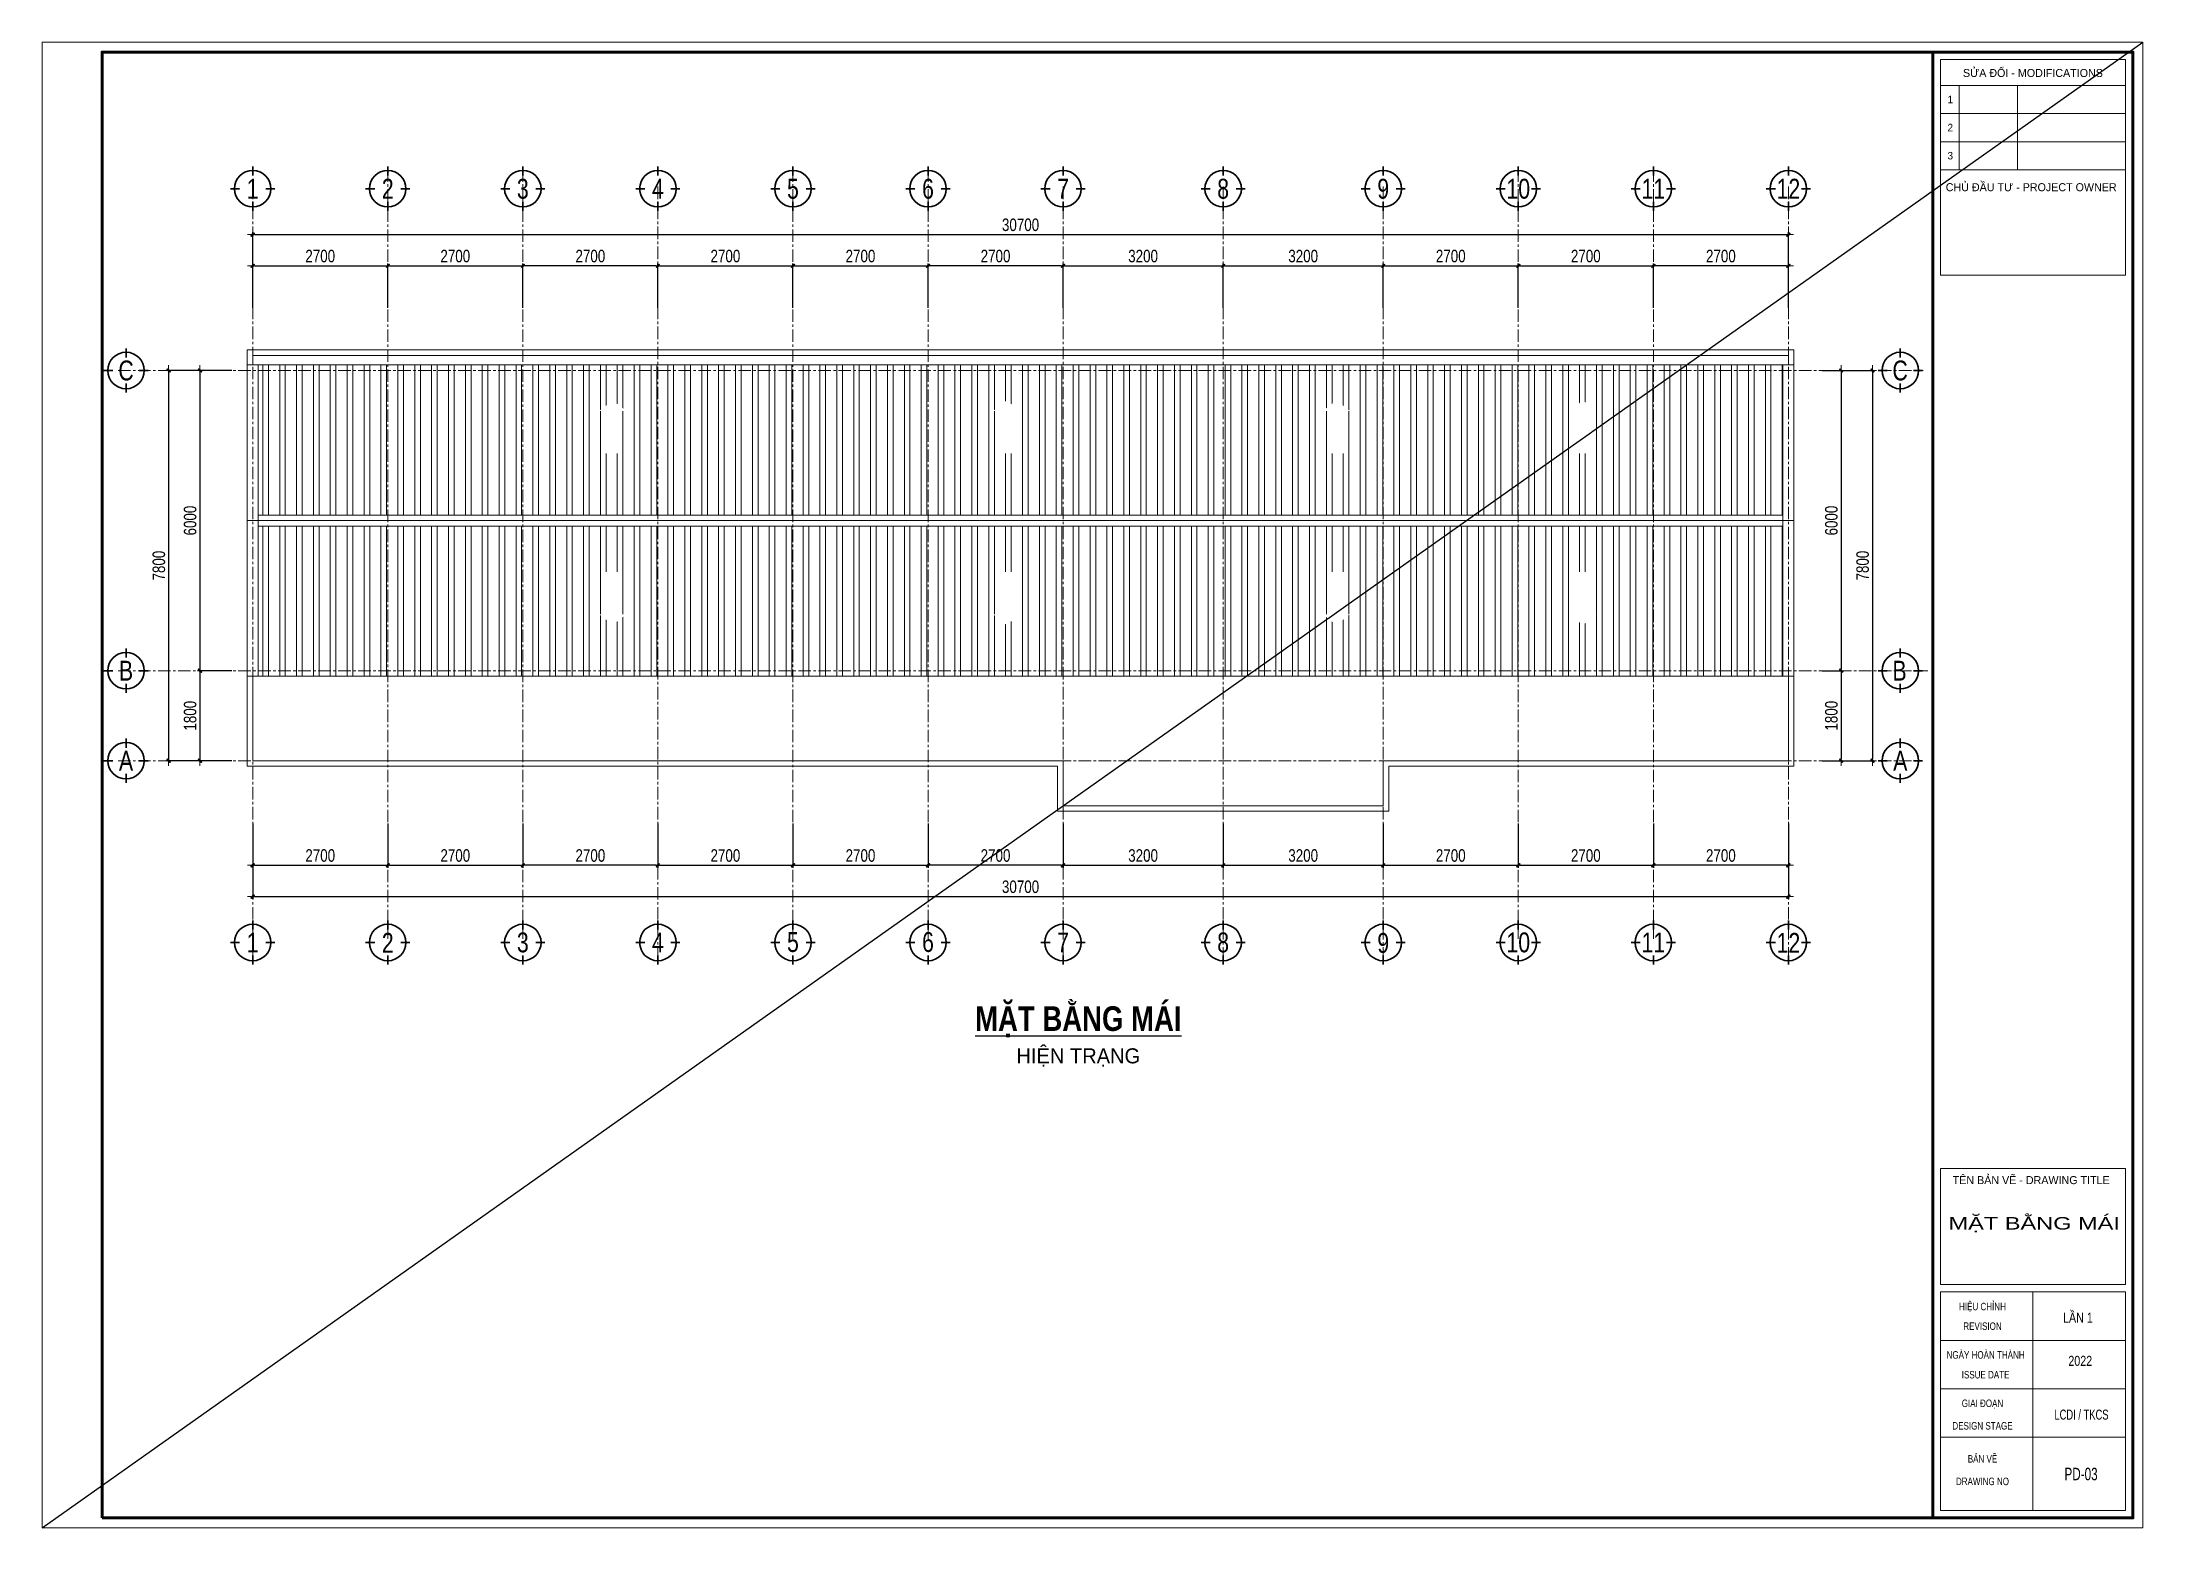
# Model space of a CAD drawing. Header units: millimetres. Extents: x 5243337 to 5938936, y 490824 to 785930.
# Drawn here: x 5304149 to 5346149, y 587548 to 617248 of the extents above; entities that cross this region are included whole.
import ezdxf
from ezdxf.enums import TextEntityAlignment as Align

# ---------------------------------------------------------------- set-up
doc = ezdxf.new("R2010")
doc.units = ezdxf.units.MM
doc.header["$MEASUREMENT"] = 0
doc.header["$PDMODE"] = 32
doc.linetypes.add('CENTER', pattern=[2, 1.25, -0.25, 0.25, -0.25])
doc.layers.get('0').update_dxf_attribs({"lineweight": 0})
doc.layers.get('Defpoints').update_dxf_attribs({"lineweight": 0})
for name, color, linetype, lineweight in [('08. Net Text', 3, 'Continuous', 13), ('dim', 144, 'Continuous', 13), ('hatch1', 136, 'Continuous', 9), ('Khungten_LCDI', 7, 'Continuous', 25), ('LC Dim', 8, 'Continuous', 18), ('LC Hatch', 252, 'Continuous', 9), ('LC ISO', 153, 'Continuous', 13), ('LC Net thay', 7, 'Continuous', 25), ('LC Text1', 3, 'Continuous', 20), ('LC Text2', 7, 'Continuous', 25), ('thay1', 63, 'Continuous', 18), ('truc', 76, 'CENTER', 9)]:
    doc.layers.add(name, color=color, linetype=linetype, lineweight=lineweight)
doc.layers.add('KCS_Plotter', color=11, linetype='Continuous', plot=False)
doc.styles.add('EG 1', font='VHAVANB.TTF')
doc.styles.add('HOATBIF', font='hoatbif.shx', dxfattribs={"width": 0.8})
doc.styles.add('Khungten', font='VHAVAN.TTF', dxfattribs={"width": 0.9, "height": 5000})
doc.styles.add('LC 1', font='VHAVANB.TTF')
doc.styles.add('LC3', font='VHARIALB.TTF', dxfattribs={"width": 0.8})
doc.styles.add('Tahoma', font='tahoma.ttf')
doc.styles.add('Text Khung Ten', font='VHAVAN.TTF')
doc.styles.add('Title', font='VHBLACK.TTF')
doc.dimstyles.new('1-100', dxfattribs={"dimscale": 100, "dimtxt": 2.5, "dimasz": 0.35, "dimexe": 0.5, "dimexo": 0, "dimgap": 0.8, "dimtad": 1, "dimdec": 0, "dimzin": 0, "dimdsep": 46, "dimtxsty": 'HOATBIF', "dimblk1": 'DOT', "dimblk2": 'DOT', "dimsah": 1, "dimcen": -1, "dimdle": 1, "dimclrd": 256, "dimclre": 256, "dimclrt": 4, "dimadec": 3, "dimazin": 2, "dimtfac": 0.3333333333333333, "dimtdec": 0, "dimtix": 1, "dimtmove": 2, "dimatfit": 3, "dimldrblk": 'DOT', "dimfxl": 1, "dimtvp": 0.8333333333333334, "dimtolj": 1, "dimtzin": 0, "dimarcsym": 0})
pattern_1 = [(90, (-197412.5, 46545.36795223691), (-337.5000000000001, 0), []), (90, (-197300.0000001888, 46657.86795204812), (-337.5000000000001, 0), [])]

msp = doc.modelspace()

# ---------------------------------------------------------------- blocks, each defined once
blk = doc.blocks.new('TIEUDE1')
at = {"layer": 'LC Text2', "color": 7, "style": 'LC 1'}
blk.add_attdef('TIªU§Ò', text='', height=5, dxfattribs=at).set_placement((0, 0), align=Align.BOTTOM_CENTER)
blk.add_attdef('TL', text='', height=3, dxfattribs=at).set_placement((0, -2), align=Align.TOP_CENTER)
blk = doc.blocks.new('DOT')
at = {"layer": 'dim'}
for p, q in [((-3, 0), (3, 0)), ((-1, -1), (1, 1))]:
    blk.add_line(p, q, dxfattribs=at)
blk.add_lwpolyline([(0.5, 1), (-1, -0.5), (-0.5, -1), (1, 0.5)], close=True, dxfattribs=at)
blk = doc.blocks.new('*D160')
at = {"layer": 'Defpoints', "color": 0, "ltscale": 500, "transparency": 16777216}
for p in [(5311060.897085836, 612773.3679522667), (5308360.897085836, 611937.3679522667), (5311060.897085836, 611937.3679522667)]:
    blk.add_point(p, dxfattribs=at)
at = {"layer": 'LC Dim', "lineweight": -2, "ltscale": 500, "transparency": 16777216}
for p, q in [((5308360.897085836, 611937.3679522667), (5308360.897085836, 612823.3679522667)), ((5311060.897085836, 611937.3679522667), (5311060.897085836, 612823.3679522667)), ((5308395.897085836, 612773.3679522667), (5311025.897085836, 612773.3679522667))]:
    blk.add_line(p, q, dxfattribs=at)
at = {"layer": 'LC Dim', "lineweight": -2, "ltscale": 500, "transparency": 16777216, "xscale": 35, "yscale": 35, "zscale": 35, "rotation": 180}
blk.add_blockref('DOT', (5308360.897085836, 612773.3679522667), dxfattribs=at)
at = {"layer": 'LC Dim', "lineweight": -2, "ltscale": 500, "transparency": 16777216, "xscale": 35, "yscale": 35, "zscale": 35}
blk.add_blockref('DOT', (5311060.897085836, 612773.3679522667), dxfattribs=at)
at = {"layer": 'LC Dim', "color": 4, "ltscale": 500, "transparency": 16777216, "insert": (5309710.897085836, 612968.3679522667), "char_height": 250, "attachment_point": 5, "style": 'HOATBIF'}
blk.add_mtext('\\A1;2700', dxfattribs=at)
blk = doc.blocks.new('_Dot')
at = {"color": 0, "linetype": 'ByBlock', "lineweight": -2}
blk.add_line((-0.5, 0), (-1, 0), dxfattribs=at)
at = {"color": 0, "linetype": 'ByBlock', "const_width": 0.5}
blk.add_lwpolyline([(-0.25, 0, 1), (0.25, 0, 1)], format="xyb", close=True, dxfattribs=at)
blk = doc.blocks.new('*D161')
at = {"layer": 'Defpoints', "color": 0, "ltscale": 500, "transparency": 16777216}
for p in [(5313760.897085836, 612773.3679522667), (5313760.897085836, 611937.3679522667), (5316460.897085836, 611937.3679522667)]:
    blk.add_point(p, dxfattribs=at)
at = {"layer": 'LC Dim', "lineweight": -2, "ltscale": 500, "transparency": 16777216}
for p, q in [((5313760.897085836, 611937.3679522667), (5313760.897085836, 612823.3679522667)), ((5316460.897085836, 611937.3679522667), (5316460.897085836, 612823.3679522667)), ((5316425.897085836, 612773.3679522667), (5313795.897085836, 612773.3679522667))]:
    blk.add_line(p, q, dxfattribs=at)
at = {"layer": 'LC Dim', "lineweight": -2, "ltscale": 500, "transparency": 16777216, "xscale": 35, "yscale": 35, "zscale": 35, "rotation": 180}
blk.add_blockref('DOT', (5313760.897085836, 612773.3679522667), dxfattribs=at)
at = {"layer": 'LC Dim', "lineweight": -2, "ltscale": 500, "transparency": 16777216, "xscale": 35, "yscale": 35, "zscale": 35}
blk.add_blockref('DOT', (5316460.897085836, 612773.3679522667), dxfattribs=at)
at = {"layer": 'LC Dim', "color": 4, "ltscale": 500, "transparency": 16777216, "insert": (5315110.897085836, 612968.3679522667), "char_height": 250, "attachment_point": 5, "style": 'HOATBIF'}
blk.add_mtext('\\A1;2700', dxfattribs=at)
blk = doc.blocks.new('*D162')
at = {"layer": 'Defpoints', "color": 0, "ltscale": 500, "transparency": 16777216}
for p in [(5327760.897085837, 612773.3679522667), (5324560.897085837, 611937.3679522667), (5327760.897085837, 611937.3679522667)]:
    blk.add_point(p, dxfattribs=at)
at = {"layer": 'LC Dim', "lineweight": -2, "ltscale": 500, "transparency": 16777216}
for p, q in [((5324560.897085837, 611937.3679522667), (5324560.897085837, 612823.3679522667)), ((5327760.897085837, 611937.3679522667), (5327760.897085837, 612823.3679522667)), ((5324595.897085837, 612773.3679522667), (5327725.897085837, 612773.3679522667))]:
    blk.add_line(p, q, dxfattribs=at)
at = {"layer": 'LC Dim', "lineweight": -2, "ltscale": 500, "transparency": 16777216, "xscale": 35, "yscale": 35, "zscale": 35, "rotation": 180}
blk.add_blockref('DOT', (5324560.897085837, 612773.3679522667), dxfattribs=at)
at = {"layer": 'LC Dim', "lineweight": -2, "ltscale": 500, "transparency": 16777216, "xscale": 35, "yscale": 35, "zscale": 35}
blk.add_blockref('DOT', (5327760.897085837, 612773.3679522667), dxfattribs=at)
at = {"layer": 'LC Dim', "color": 4, "ltscale": 500, "transparency": 16777216, "insert": (5326160.897085837, 612968.3679522667), "char_height": 250, "attachment_point": 5, "style": 'HOATBIF'}
blk.add_mtext('\\A1;3200', dxfattribs=at)
blk = doc.blocks.new('*D163')
at = {"layer": 'Defpoints', "color": 0, "ltscale": 500, "transparency": 16777216}
for p in [(5330960.897085837, 612773.3679522667), (5327760.897085837, 611937.3679522667), (5330960.897085837, 611937.3679522667)]:
    blk.add_point(p, dxfattribs=at)
at = {"layer": 'LC Dim', "lineweight": -2, "ltscale": 500, "transparency": 16777216}
for p, q in [((5327760.897085837, 611937.3679522667), (5327760.897085837, 612823.3679522667)), ((5330960.897085837, 611937.3679522667), (5330960.897085837, 612823.3679522667)), ((5327795.897085837, 612773.3679522667), (5330925.897085837, 612773.3679522667))]:
    blk.add_line(p, q, dxfattribs=at)
at = {"layer": 'LC Dim', "lineweight": -2, "ltscale": 500, "transparency": 16777216, "xscale": 35, "yscale": 35, "zscale": 35, "rotation": 180}
blk.add_blockref('DOT', (5327760.897085837, 612773.3679522667), dxfattribs=at)
at = {"layer": 'LC Dim', "lineweight": -2, "ltscale": 500, "transparency": 16777216, "xscale": 35, "yscale": 35, "zscale": 35}
blk.add_blockref('DOT', (5330960.897085837, 612773.3679522667), dxfattribs=at)
at = {"layer": 'LC Dim', "color": 4, "ltscale": 500, "transparency": 16777216, "insert": (5329360.897085837, 612968.3679522667), "char_height": 250, "attachment_point": 5, "style": 'HOATBIF'}
blk.add_mtext('\\A1;3200', dxfattribs=at)
blk = doc.blocks.new('*D164')
at = {"layer": 'Defpoints', "color": 0, "ltscale": 500, "transparency": 16777216}
for p in [(5313760.897085836, 612773.3679522667), (5311060.897085836, 611937.3679522667), (5313760.897085836, 611937.3679522667)]:
    blk.add_point(p, dxfattribs=at)
at = {"layer": 'LC Dim', "lineweight": -2, "ltscale": 500, "transparency": 16777216}
for p, q in [((5311060.897085836, 611937.3679522667), (5311060.897085836, 612823.3679522667)), ((5313760.897085836, 611937.3679522667), (5313760.897085836, 612823.3679522667)), ((5311095.897085836, 612773.3679522667), (5313725.897085836, 612773.3679522667))]:
    blk.add_line(p, q, dxfattribs=at)
at = {"layer": 'LC Dim', "lineweight": -2, "ltscale": 500, "transparency": 16777216, "xscale": 35, "yscale": 35, "zscale": 35, "rotation": 180}
blk.add_blockref('DOT', (5311060.897085836, 612773.3679522667), dxfattribs=at)
at = {"layer": 'LC Dim', "lineweight": -2, "ltscale": 500, "transparency": 16777216, "xscale": 35, "yscale": 35, "zscale": 35}
blk.add_blockref('DOT', (5313760.897085836, 612773.3679522667), dxfattribs=at)
at = {"layer": 'LC Dim', "color": 4, "ltscale": 500, "transparency": 16777216, "insert": (5312410.897085836, 612968.3679522667), "char_height": 250, "attachment_point": 5, "style": 'HOATBIF'}
blk.add_mtext('\\A1;2700', dxfattribs=at)
blk = doc.blocks.new('*D165')
at = {"layer": 'Defpoints', "color": 0, "ltscale": 500, "transparency": 16777216}
for p in [(5319160.897085837, 612773.3679522667), (5316460.897085837, 611937.3679522667), (5319160.897085837, 611937.3679522667)]:
    blk.add_point(p, dxfattribs=at)
at = {"layer": 'LC Dim', "lineweight": -2, "ltscale": 500, "transparency": 16777216}
for p, q in [((5316460.897085837, 611937.3679522667), (5316460.897085837, 612823.3679522667)), ((5319160.897085837, 611937.3679522667), (5319160.897085837, 612823.3679522667)), ((5316495.897085837, 612773.3679522667), (5319125.897085837, 612773.3679522667))]:
    blk.add_line(p, q, dxfattribs=at)
at = {"layer": 'LC Dim', "lineweight": -2, "ltscale": 500, "transparency": 16777216, "xscale": 35, "yscale": 35, "zscale": 35, "rotation": 180}
blk.add_blockref('DOT', (5316460.897085837, 612773.3679522667), dxfattribs=at)
at = {"layer": 'LC Dim', "lineweight": -2, "ltscale": 500, "transparency": 16777216, "xscale": 35, "yscale": 35, "zscale": 35}
blk.add_blockref('DOT', (5319160.897085837, 612773.3679522667), dxfattribs=at)
at = {"layer": 'LC Dim', "color": 4, "ltscale": 500, "transparency": 16777216, "insert": (5317810.897085837, 612968.3679522667), "char_height": 250, "attachment_point": 5, "style": 'HOATBIF'}
blk.add_mtext('\\A1;2700', dxfattribs=at)
blk = doc.blocks.new('*D166')
at = {"layer": 'Defpoints', "color": 0, "ltscale": 500, "transparency": 16777216}
for p in [(5321860.897085837, 612773.3679522667), (5321860.897085837, 611937.3679522667), (5324560.897085837, 611937.3679522667)]:
    blk.add_point(p, dxfattribs=at)
at = {"layer": 'LC Dim', "lineweight": -2, "ltscale": 500, "transparency": 16777216}
for p, q in [((5321860.897085837, 611937.3679522667), (5321860.897085837, 612823.3679522667)), ((5324560.897085837, 611937.3679522667), (5324560.897085837, 612823.3679522667)), ((5324525.897085837, 612773.3679522667), (5321895.897085837, 612773.3679522667))]:
    blk.add_line(p, q, dxfattribs=at)
at = {"layer": 'LC Dim', "lineweight": -2, "ltscale": 500, "transparency": 16777216, "xscale": 35, "yscale": 35, "zscale": 35, "rotation": 180}
blk.add_blockref('DOT', (5321860.897085837, 612773.3679522667), dxfattribs=at)
at = {"layer": 'LC Dim', "lineweight": -2, "ltscale": 500, "transparency": 16777216, "xscale": 35, "yscale": 35, "zscale": 35}
blk.add_blockref('DOT', (5324560.897085837, 612773.3679522667), dxfattribs=at)
at = {"layer": 'LC Dim', "color": 4, "ltscale": 500, "transparency": 16777216, "insert": (5323210.897085837, 612968.3679522667), "char_height": 250, "attachment_point": 5, "style": 'HOATBIF'}
blk.add_mtext('\\A1;2700', dxfattribs=at)
blk = doc.blocks.new('*D167')
at = {"layer": 'Defpoints', "color": 0, "ltscale": 500, "transparency": 16777216}
for p in [(5321860.897085837, 612773.3679522667), (5319160.897085837, 611937.3679522667), (5321860.897085837, 611937.3679522667)]:
    blk.add_point(p, dxfattribs=at)
at = {"layer": 'LC Dim', "lineweight": -2, "ltscale": 500, "transparency": 16777216}
for p, q in [((5319160.897085837, 611937.3679522667), (5319160.897085837, 612823.3679522667)), ((5321860.897085837, 611937.3679522667), (5321860.897085837, 612823.3679522667)), ((5319195.897085837, 612773.3679522667), (5321825.897085837, 612773.3679522667))]:
    blk.add_line(p, q, dxfattribs=at)
at = {"layer": 'LC Dim', "lineweight": -2, "ltscale": 500, "transparency": 16777216, "xscale": 35, "yscale": 35, "zscale": 35, "rotation": 180}
blk.add_blockref('DOT', (5319160.897085837, 612773.3679522667), dxfattribs=at)
at = {"layer": 'LC Dim', "lineweight": -2, "ltscale": 500, "transparency": 16777216, "xscale": 35, "yscale": 35, "zscale": 35}
blk.add_blockref('DOT', (5321860.897085837, 612773.3679522667), dxfattribs=at)
at = {"layer": 'LC Dim', "color": 4, "ltscale": 500, "transparency": 16777216, "insert": (5320510.897085837, 612968.3679522667), "char_height": 250, "attachment_point": 5, "style": 'HOATBIF'}
blk.add_mtext('\\A1;2700', dxfattribs=at)
blk = doc.blocks.new('*D168')
at = {"layer": 'Defpoints', "color": 0, "ltscale": 500, "transparency": 16777216}
for p in [(5333660.897085837, 612773.3679522667), (5330960.897085837, 611937.3679522667), (5333660.897085837, 611937.3679522667)]:
    blk.add_point(p, dxfattribs=at)
at = {"layer": 'LC Dim', "lineweight": -2, "ltscale": 500, "transparency": 16777216}
for p, q in [((5330960.897085837, 611937.3679522667), (5330960.897085837, 612823.3679522667)), ((5333660.897085837, 611937.3679522667), (5333660.897085837, 612823.3679522667)), ((5330995.897085837, 612773.3679522667), (5333625.897085837, 612773.3679522667))]:
    blk.add_line(p, q, dxfattribs=at)
at = {"layer": 'LC Dim', "lineweight": -2, "ltscale": 500, "transparency": 16777216, "xscale": 35, "yscale": 35, "zscale": 35, "rotation": 180}
blk.add_blockref('DOT', (5330960.897085837, 612773.3679522667), dxfattribs=at)
at = {"layer": 'LC Dim', "lineweight": -2, "ltscale": 500, "transparency": 16777216, "xscale": 35, "yscale": 35, "zscale": 35}
blk.add_blockref('DOT', (5333660.897085837, 612773.3679522667), dxfattribs=at)
at = {"layer": 'LC Dim', "color": 4, "ltscale": 500, "transparency": 16777216, "insert": (5332310.897085837, 612968.3679522667), "char_height": 250, "attachment_point": 5, "style": 'HOATBIF'}
blk.add_mtext('\\A1;2700', dxfattribs=at)
blk = doc.blocks.new('*D169')
at = {"layer": 'Defpoints', "color": 0, "ltscale": 500, "transparency": 16777216}
for p in [(5336360.897085837, 612773.3679522667), (5336360.897085837, 611937.3679522667), (5339060.897085836, 611937.3679522667)]:
    blk.add_point(p, dxfattribs=at)
at = {"layer": 'LC Dim', "lineweight": -2, "ltscale": 500, "transparency": 16777216}
for p, q in [((5336360.897085837, 611937.3679522667), (5336360.897085837, 612823.3679522667)), ((5339060.897085836, 611937.3679522667), (5339060.897085836, 612823.3679522667)), ((5339025.897085836, 612773.3679522667), (5336395.897085837, 612773.3679522667))]:
    blk.add_line(p, q, dxfattribs=at)
at = {"layer": 'LC Dim', "lineweight": -2, "ltscale": 500, "transparency": 16777216, "xscale": 35, "yscale": 35, "zscale": 35, "rotation": 180}
blk.add_blockref('DOT', (5336360.897085837, 612773.3679522667), dxfattribs=at)
at = {"layer": 'LC Dim', "lineweight": -2, "ltscale": 500, "transparency": 16777216, "xscale": 35, "yscale": 35, "zscale": 35}
blk.add_blockref('DOT', (5339060.897085836, 612773.3679522667), dxfattribs=at)
at = {"layer": 'LC Dim', "color": 4, "ltscale": 500, "transparency": 16777216, "insert": (5337710.897085836, 612968.3679522667), "char_height": 250, "attachment_point": 5, "style": 'HOATBIF'}
blk.add_mtext('\\A1;2700', dxfattribs=at)
blk = doc.blocks.new('*D170')
at = {"layer": 'Defpoints', "color": 0, "ltscale": 500, "transparency": 16777216}
for p in [(5336360.897085837, 612773.3679522667), (5333660.897085837, 611937.3679522667), (5336360.897085837, 611937.3679522667)]:
    blk.add_point(p, dxfattribs=at)
at = {"layer": 'LC Dim', "lineweight": -2, "ltscale": 500, "transparency": 16777216}
for p, q in [((5333660.897085837, 611937.3679522667), (5333660.897085837, 612823.3679522667)), ((5336360.897085837, 611937.3679522667), (5336360.897085837, 612823.3679522667)), ((5333695.897085837, 612773.3679522667), (5336325.897085837, 612773.3679522667))]:
    blk.add_line(p, q, dxfattribs=at)
at = {"layer": 'LC Dim', "lineweight": -2, "ltscale": 500, "transparency": 16777216, "xscale": 35, "yscale": 35, "zscale": 35, "rotation": 180}
blk.add_blockref('DOT', (5333660.897085837, 612773.3679522667), dxfattribs=at)
at = {"layer": 'LC Dim', "lineweight": -2, "ltscale": 500, "transparency": 16777216, "xscale": 35, "yscale": 35, "zscale": 35}
blk.add_blockref('DOT', (5336360.897085837, 612773.3679522667), dxfattribs=at)
at = {"layer": 'LC Dim', "color": 4, "ltscale": 500, "transparency": 16777216, "insert": (5335010.897085837, 612968.3679522667), "char_height": 250, "attachment_point": 5, "style": 'HOATBIF'}
blk.add_mtext('\\A1;2700', dxfattribs=at)
blk = doc.blocks.new('*D171')
at = {"layer": 'Defpoints', "color": 0, "ltscale": 500, "transparency": 16777216}
for p in [(5307941.500000002, 610682.8679522669), (5307306.000000026, 604682.8679522669), (5307941.500000002, 604682.8679522669)]:
    blk.add_point(p, dxfattribs=at)
at = {"layer": 'LC Dim', "lineweight": -2, "ltscale": 500, "transparency": 16777216}
for p, q in [((5307941.500000002, 610682.8679522669), (5307256.000000026, 610682.8679522669)), ((5307306.000000026, 610647.8679522669), (5307306.000000026, 604717.8679522669)), ((5307941.500000002, 604682.8679522669), (5307256.000000026, 604682.8679522669))]:
    blk.add_line(p, q, dxfattribs=at)
at = {"layer": 'LC Dim', "lineweight": -2, "ltscale": 500, "transparency": 16777216, "xscale": 35, "yscale": 35, "zscale": 35}
for p, rotation in [((5307306.000000026, 610682.8679522669), 90), ((5307306.000000026, 604682.8679522669), 270)]:
    blk.add_blockref('DOT', p, dxfattribs=dict(at, rotation=rotation))
at = {"layer": 'LC Dim', "color": 4, "ltscale": 500, "transparency": 16777216, "insert": (5307111.000000025, 607682.8679522653), "char_height": 250, "attachment_point": 5, "rotation": 90, "style": 'HOATBIF'}
blk.add_mtext('\\A1;6000', dxfattribs=at)
blk = doc.blocks.new('*D172')
at = {"layer": 'Defpoints', "color": 0, "transparency": 16777216}
for p in [(5307941.500000002, 604682.8679522669), (5307306.000000026, 602882.8679522669), (5307941.500000002, 602882.8679522669)]:
    blk.add_point(p, dxfattribs=at)
at = {"layer": 'LC Dim', "lineweight": -2, "transparency": 16777216}
for p, q in [((5307941.500000002, 604682.8679522669), (5307256.000000026, 604682.8679522669)), ((5307306.000000026, 604647.8679522669), (5307306.000000026, 602917.8679522669)), ((5307941.500000002, 602882.8679522669), (5307256.000000026, 602882.8679522669))]:
    blk.add_line(p, q, dxfattribs=at)
at = {"layer": 'LC Dim', "lineweight": -2, "transparency": 16777216, "xscale": 35, "yscale": 35, "zscale": 35}
for p, rotation in [((5307306.000000026, 604682.8679522669), 90), ((5307306.000000026, 602882.8679522669), 270)]:
    blk.add_blockref('DOT', p, dxfattribs=dict(at, rotation=rotation))
at = {"layer": 'LC Dim', "color": 4, "transparency": 16777216, "insert": (5307111.000000025, 603782.8679522653), "char_height": 250, "attachment_point": 5, "rotation": 90, "style": 'HOATBIF'}
blk.add_mtext('\\A1;1800', dxfattribs=at)
blk = doc.blocks.new('KyHieu TrucDinhVi')
at = {"color": 7, "lineweight": 30}
for p, q in [((0, 2.363636363576006), (0, 4)), ((-2.363636363575552, 0), (-4, 0)), ((2.363636363575552, 0), (4, 0)), ((0, -2.363636363576006), (0, -4))]:
    blk.add_line(p, q, dxfattribs=at)
blk.add_circle((0, 0), 3.3, dxfattribs=at)
at = {"ltscale": 20, "style": 'Tahoma'}
blk.add_attdef('AA', text='', height=3, dxfattribs=at).set_placement((0, 0), align=Align.MIDDLE_CENTER)
blk = doc.blocks.new('*D173')
at = {"layer": 'Defpoints', "color": 0, "ltscale": 500, "transparency": 16777216}
for p in [(5339060.897085837, 613398.3679522667), (5308360.897085836, 611937.3679522667), (5339060.897085837, 611937.3679522667)]:
    blk.add_point(p, dxfattribs=at)
at = {"layer": 'LC Dim', "lineweight": -2, "ltscale": 500, "transparency": 16777216}
for p, q in [((5308360.897085836, 611937.3679522667), (5308360.897085836, 613448.3679522667)), ((5308395.897085836, 613398.3679522667), (5339025.897085837, 613398.3679522667)), ((5339060.897085837, 611937.3679522667), (5339060.897085837, 613448.3679522667))]:
    blk.add_line(p, q, dxfattribs=at)
at = {"layer": 'LC Dim', "lineweight": -2, "ltscale": 500, "transparency": 16777216, "xscale": 35, "yscale": 35, "zscale": 35, "rotation": 180}
blk.add_blockref('DOT', (5308360.897085836, 613398.3679522667), dxfattribs=at)
at = {"layer": 'LC Dim', "lineweight": -2, "ltscale": 500, "transparency": 16777216, "xscale": 35, "yscale": 35, "zscale": 35}
blk.add_blockref('DOT', (5339060.897085837, 613398.3679522667), dxfattribs=at)
at = {"layer": 'LC Dim', "color": 4, "ltscale": 500, "transparency": 16777216, "insert": (5323710.897085836, 613593.3679522667), "char_height": 250, "attachment_point": 5, "style": 'HOATBIF'}
blk.add_mtext('\\A1;30700', dxfattribs=at)
blk = doc.blocks.new('*D174')
at = {"layer": 'Defpoints', "color": 0, "ltscale": 500, "transparency": 16777216}
for p in [(5307941.500000002, 610682.8679522669), (5306681.000000026, 602882.8679522669), (5307941.500000002, 602882.8679522669)]:
    blk.add_point(p, dxfattribs=at)
at = {"layer": 'LC Dim', "lineweight": -2, "ltscale": 500, "transparency": 16777216}
for p, q in [((5307941.500000002, 610682.8679522669), (5306631.000000026, 610682.8679522669)), ((5306681.000000026, 610647.8679522669), (5306681.000000026, 602917.8679522669)), ((5307941.500000002, 602882.8679522669), (5306631.000000026, 602882.8679522669))]:
    blk.add_line(p, q, dxfattribs=at)
at = {"layer": 'LC Dim', "lineweight": -2, "ltscale": 500, "transparency": 16777216, "xscale": 35, "yscale": 35, "zscale": 35}
for p, rotation in [((5306681.000000026, 610682.8679522669), 90), ((5306681.000000026, 602882.8679522669), 270)]:
    blk.add_blockref('DOT', p, dxfattribs=dict(at, rotation=rotation))
at = {"layer": 'LC Dim', "color": 4, "ltscale": 500, "transparency": 16777216, "insert": (5306486.000000025, 606782.8679522653), "char_height": 250, "attachment_point": 5, "rotation": 90, "style": 'HOATBIF'}
blk.add_mtext('\\A1;7800', dxfattribs=at)
blk = doc.blocks.new('*D175')
at = {"layer": 'Defpoints', "color": 0, "ltscale": 500, "transparency": 16777216}
for p in [(5339737.500000002, 610682.8679522669), (5339737.500000002, 604682.8679522669), (5340115.794171685, 604682.8679522669)]:
    blk.add_point(p, dxfattribs=at)
at = {"layer": 'LC Dim', "lineweight": -2, "ltscale": 500, "transparency": 16777216}
for p, q in [((5339737.500000002, 610682.8679522669), (5340165.794171685, 610682.8679522669)), ((5340115.794171685, 610647.8679522669), (5340115.794171685, 604717.8679522669)), ((5339737.500000002, 604682.8679522669), (5340165.794171685, 604682.8679522669))]:
    blk.add_line(p, q, dxfattribs=at)
at = {"layer": 'LC Dim', "lineweight": -2, "ltscale": 500, "transparency": 16777216, "xscale": 35, "yscale": 35, "zscale": 35}
for p, rotation in [((5340115.794171685, 610682.8679522669), 90), ((5340115.794171685, 604682.8679522669), 270)]:
    blk.add_blockref('DOT', p, dxfattribs=dict(at, rotation=rotation))
at = {"layer": 'LC Dim', "color": 4, "ltscale": 500, "transparency": 16777216, "insert": (5339920.794171684, 607682.8679522653), "char_height": 250, "attachment_point": 5, "rotation": 90, "style": 'HOATBIF'}
blk.add_mtext('\\A1;6000', dxfattribs=at)
blk = doc.blocks.new('*D176')
at = {"layer": 'Defpoints', "color": 0, "transparency": 16777216}
for p in [(5339737.500000002, 604682.8679522669), (5339737.500000002, 602882.8679522669), (5340115.794171685, 602882.8679522669)]:
    blk.add_point(p, dxfattribs=at)
at = {"layer": 'LC Dim', "lineweight": -2, "transparency": 16777216}
for p, q in [((5339737.500000002, 604682.8679522669), (5340165.794171685, 604682.8679522669)), ((5340115.794171685, 604647.8679522669), (5340115.794171685, 602917.8679522669)), ((5339737.500000002, 602882.8679522669), (5340165.794171685, 602882.8679522669))]:
    blk.add_line(p, q, dxfattribs=at)
at = {"layer": 'LC Dim', "lineweight": -2, "transparency": 16777216, "xscale": 35, "yscale": 35, "zscale": 35}
for p, rotation in [((5340115.794171685, 604682.8679522669), 90), ((5340115.794171685, 602882.8679522669), 270)]:
    blk.add_blockref('DOT', p, dxfattribs=dict(at, rotation=rotation))
at = {"layer": 'LC Dim', "color": 4, "transparency": 16777216, "insert": (5339920.794171684, 603782.8679522653), "char_height": 250, "attachment_point": 5, "rotation": 90, "style": 'HOATBIF'}
blk.add_mtext('\\A1;1800', dxfattribs=at)
blk = doc.blocks.new('*D177')
at = {"layer": 'Defpoints', "color": 0, "ltscale": 500, "transparency": 16777216}
for p in [(5339737.500000002, 610682.8679522669), (5339737.500000002, 602882.8679522669), (5340740.794171685, 602882.8679522669)]:
    blk.add_point(p, dxfattribs=at)
at = {"layer": 'LC Dim', "lineweight": -2, "ltscale": 500, "transparency": 16777216}
for p, q in [((5339737.500000002, 610682.8679522669), (5340790.794171685, 610682.8679522669)), ((5340740.794171685, 610647.8679522669), (5340740.794171685, 602917.8679522669)), ((5339737.500000002, 602882.8679522669), (5340790.794171685, 602882.8679522669))]:
    blk.add_line(p, q, dxfattribs=at)
at = {"layer": 'LC Dim', "lineweight": -2, "ltscale": 500, "transparency": 16777216, "xscale": 35, "yscale": 35, "zscale": 35}
for p, rotation in [((5340740.794171685, 610682.8679522669), 90), ((5340740.794171685, 602882.8679522669), 270)]:
    blk.add_blockref('DOT', p, dxfattribs=dict(at, rotation=rotation))
at = {"layer": 'LC Dim', "color": 4, "ltscale": 500, "transparency": 16777216, "insert": (5340545.794171684, 606782.8679522653), "char_height": 250, "attachment_point": 5, "rotation": 90, "style": 'HOATBIF'}
blk.add_mtext('\\A1;7800', dxfattribs=at)
blk = doc.blocks.new('*D188')
at = {"layer": 'Defpoints', "color": 0, "ltscale": 500, "transparency": 16777216}
for p in [(5308360.897085836, 601628.3679522672), (5311060.897085836, 601628.3679522672), (5311060.897085836, 600792.3679522672)]:
    blk.add_point(p, dxfattribs=at)
at = {"layer": 'LC Dim', "lineweight": -2, "ltscale": 500, "transparency": 16777216}
for p, q in [((5308360.897085836, 601628.3679522672), (5308360.897085836, 600742.3679522672)), ((5311060.897085836, 601628.3679522672), (5311060.897085836, 600742.3679522672)), ((5308395.897085836, 600792.3679522672), (5311025.897085836, 600792.3679522672))]:
    blk.add_line(p, q, dxfattribs=at)
at = {"layer": 'LC Dim', "lineweight": -2, "ltscale": 500, "transparency": 16777216, "xscale": 35, "yscale": 35, "zscale": 35, "rotation": 180}
blk.add_blockref('DOT', (5308360.897085836, 600792.3679522672), dxfattribs=at)
at = {"layer": 'LC Dim', "lineweight": -2, "ltscale": 500, "transparency": 16777216, "xscale": 35, "yscale": 35, "zscale": 35}
blk.add_blockref('DOT', (5311060.897085836, 600792.3679522672), dxfattribs=at)
at = {"layer": 'LC Dim', "color": 4, "ltscale": 500, "transparency": 16777216, "insert": (5309710.897085836, 600987.3679522672), "char_height": 250, "attachment_point": 5, "style": 'HOATBIF'}
blk.add_mtext('\\A1;2700', dxfattribs=at)
blk = doc.blocks.new('*D189')
at = {"layer": 'Defpoints', "color": 0, "ltscale": 500, "transparency": 16777216}
for p in [(5313760.897085836, 601628.3679522672), (5316460.897085836, 601628.3679522672), (5313760.897085836, 600792.3679522672)]:
    blk.add_point(p, dxfattribs=at)
at = {"layer": 'LC Dim', "lineweight": -2, "ltscale": 500, "transparency": 16777216}
for p, q in [((5313760.897085836, 601628.3679522672), (5313760.897085836, 600742.3679522672)), ((5316460.897085836, 601628.3679522672), (5316460.897085836, 600742.3679522672)), ((5316425.897085836, 600792.3679522672), (5313795.897085836, 600792.3679522672))]:
    blk.add_line(p, q, dxfattribs=at)
at = {"layer": 'LC Dim', "lineweight": -2, "ltscale": 500, "transparency": 16777216, "xscale": 35, "yscale": 35, "zscale": 35, "rotation": 180}
blk.add_blockref('DOT', (5313760.897085836, 600792.3679522672), dxfattribs=at)
at = {"layer": 'LC Dim', "lineweight": -2, "ltscale": 500, "transparency": 16777216, "xscale": 35, "yscale": 35, "zscale": 35}
blk.add_blockref('DOT', (5316460.897085836, 600792.3679522672), dxfattribs=at)
at = {"layer": 'LC Dim', "color": 4, "ltscale": 500, "transparency": 16777216, "insert": (5315110.897085836, 600987.3679522672), "char_height": 250, "attachment_point": 5, "style": 'HOATBIF'}
blk.add_mtext('\\A1;2700', dxfattribs=at)
blk = doc.blocks.new('*D190')
at = {"layer": 'Defpoints', "color": 0, "ltscale": 500, "transparency": 16777216}
for p in [(5324560.897085837, 601628.3679522672), (5327760.897085837, 601628.3679522672), (5327760.897085837, 600792.3679522672)]:
    blk.add_point(p, dxfattribs=at)
at = {"layer": 'LC Dim', "lineweight": -2, "ltscale": 500, "transparency": 16777216}
for p, q in [((5324560.897085837, 601628.3679522672), (5324560.897085837, 600742.3679522672)), ((5327760.897085837, 601628.3679522672), (5327760.897085837, 600742.3679522672)), ((5324595.897085837, 600792.3679522672), (5327725.897085837, 600792.3679522672))]:
    blk.add_line(p, q, dxfattribs=at)
at = {"layer": 'LC Dim', "lineweight": -2, "ltscale": 500, "transparency": 16777216, "xscale": 35, "yscale": 35, "zscale": 35, "rotation": 180}
blk.add_blockref('DOT', (5324560.897085837, 600792.3679522672), dxfattribs=at)
at = {"layer": 'LC Dim', "lineweight": -2, "ltscale": 500, "transparency": 16777216, "xscale": 35, "yscale": 35, "zscale": 35}
blk.add_blockref('DOT', (5327760.897085837, 600792.3679522672), dxfattribs=at)
at = {"layer": 'LC Dim', "color": 4, "ltscale": 500, "transparency": 16777216, "insert": (5326160.897085837, 600987.3679522672), "char_height": 250, "attachment_point": 5, "style": 'HOATBIF'}
blk.add_mtext('\\A1;3200', dxfattribs=at)
blk = doc.blocks.new('*D191')
at = {"layer": 'Defpoints', "color": 0, "ltscale": 500, "transparency": 16777216}
for p in [(5327760.897085837, 601628.3679522672), (5330960.897085837, 601628.3679522672), (5330960.897085837, 600792.3679522672)]:
    blk.add_point(p, dxfattribs=at)
at = {"layer": 'LC Dim', "lineweight": -2, "ltscale": 500, "transparency": 16777216}
for p, q in [((5327760.897085837, 601628.3679522672), (5327760.897085837, 600742.3679522672)), ((5330960.897085837, 601628.3679522672), (5330960.897085837, 600742.3679522672)), ((5327795.897085837, 600792.3679522672), (5330925.897085837, 600792.3679522672))]:
    blk.add_line(p, q, dxfattribs=at)
at = {"layer": 'LC Dim', "lineweight": -2, "ltscale": 500, "transparency": 16777216, "xscale": 35, "yscale": 35, "zscale": 35, "rotation": 180}
blk.add_blockref('DOT', (5327760.897085837, 600792.3679522672), dxfattribs=at)
at = {"layer": 'LC Dim', "lineweight": -2, "ltscale": 500, "transparency": 16777216, "xscale": 35, "yscale": 35, "zscale": 35}
blk.add_blockref('DOT', (5330960.897085837, 600792.3679522672), dxfattribs=at)
at = {"layer": 'LC Dim', "color": 4, "ltscale": 500, "transparency": 16777216, "insert": (5329360.897085837, 600987.3679522672), "char_height": 250, "attachment_point": 5, "style": 'HOATBIF'}
blk.add_mtext('\\A1;3200', dxfattribs=at)
blk = doc.blocks.new('*D192')
at = {"layer": 'Defpoints', "color": 0, "ltscale": 500, "transparency": 16777216}
for p in [(5311060.897085836, 601628.3679522672), (5313760.897085836, 601628.3679522672), (5313760.897085836, 600792.3679522672)]:
    blk.add_point(p, dxfattribs=at)
at = {"layer": 'LC Dim', "lineweight": -2, "ltscale": 500, "transparency": 16777216}
for p, q in [((5311060.897085836, 601628.3679522672), (5311060.897085836, 600742.3679522672)), ((5313760.897085836, 601628.3679522672), (5313760.897085836, 600742.3679522672)), ((5311095.897085836, 600792.3679522672), (5313725.897085836, 600792.3679522672))]:
    blk.add_line(p, q, dxfattribs=at)
at = {"layer": 'LC Dim', "lineweight": -2, "ltscale": 500, "transparency": 16777216, "xscale": 35, "yscale": 35, "zscale": 35, "rotation": 180}
blk.add_blockref('DOT', (5311060.897085836, 600792.3679522672), dxfattribs=at)
at = {"layer": 'LC Dim', "lineweight": -2, "ltscale": 500, "transparency": 16777216, "xscale": 35, "yscale": 35, "zscale": 35}
blk.add_blockref('DOT', (5313760.897085836, 600792.3679522672), dxfattribs=at)
at = {"layer": 'LC Dim', "color": 4, "ltscale": 500, "transparency": 16777216, "insert": (5312410.897085836, 600987.3679522672), "char_height": 250, "attachment_point": 5, "style": 'HOATBIF'}
blk.add_mtext('\\A1;2700', dxfattribs=at)
blk = doc.blocks.new('*D193')
at = {"layer": 'Defpoints', "color": 0, "ltscale": 500, "transparency": 16777216}
for p in [(5316460.897085837, 601628.3679522672), (5319160.897085837, 601628.3679522672), (5319160.897085837, 600792.3679522672)]:
    blk.add_point(p, dxfattribs=at)
at = {"layer": 'LC Dim', "lineweight": -2, "ltscale": 500, "transparency": 16777216}
for p, q in [((5316460.897085837, 601628.3679522672), (5316460.897085837, 600742.3679522672)), ((5319160.897085837, 601628.3679522672), (5319160.897085837, 600742.3679522672)), ((5316495.897085837, 600792.3679522672), (5319125.897085837, 600792.3679522672))]:
    blk.add_line(p, q, dxfattribs=at)
at = {"layer": 'LC Dim', "lineweight": -2, "ltscale": 500, "transparency": 16777216, "xscale": 35, "yscale": 35, "zscale": 35, "rotation": 180}
blk.add_blockref('DOT', (5316460.897085837, 600792.3679522672), dxfattribs=at)
at = {"layer": 'LC Dim', "lineweight": -2, "ltscale": 500, "transparency": 16777216, "xscale": 35, "yscale": 35, "zscale": 35}
blk.add_blockref('DOT', (5319160.897085837, 600792.3679522672), dxfattribs=at)
at = {"layer": 'LC Dim', "color": 4, "ltscale": 500, "transparency": 16777216, "insert": (5317810.897085837, 600987.3679522672), "char_height": 250, "attachment_point": 5, "style": 'HOATBIF'}
blk.add_mtext('\\A1;2700', dxfattribs=at)
blk = doc.blocks.new('*D194')
at = {"layer": 'Defpoints', "color": 0, "ltscale": 500, "transparency": 16777216}
for p in [(5321860.897085837, 601628.3679522672), (5324560.897085837, 601628.3679522672), (5321860.897085837, 600792.3679522672)]:
    blk.add_point(p, dxfattribs=at)
at = {"layer": 'LC Dim', "lineweight": -2, "ltscale": 500, "transparency": 16777216}
for p, q in [((5321860.897085837, 601628.3679522672), (5321860.897085837, 600742.3679522672)), ((5324560.897085837, 601628.3679522672), (5324560.897085837, 600742.3679522672)), ((5324525.897085837, 600792.3679522672), (5321895.897085837, 600792.3679522672))]:
    blk.add_line(p, q, dxfattribs=at)
at = {"layer": 'LC Dim', "lineweight": -2, "ltscale": 500, "transparency": 16777216, "xscale": 35, "yscale": 35, "zscale": 35, "rotation": 180}
blk.add_blockref('DOT', (5321860.897085837, 600792.3679522672), dxfattribs=at)
at = {"layer": 'LC Dim', "lineweight": -2, "ltscale": 500, "transparency": 16777216, "xscale": 35, "yscale": 35, "zscale": 35}
blk.add_blockref('DOT', (5324560.897085837, 600792.3679522672), dxfattribs=at)
at = {"layer": 'LC Dim', "color": 4, "ltscale": 500, "transparency": 16777216, "insert": (5323210.897085837, 600987.3679522672), "char_height": 250, "attachment_point": 5, "style": 'HOATBIF'}
blk.add_mtext('\\A1;2700', dxfattribs=at)
blk = doc.blocks.new('*D195')
at = {"layer": 'Defpoints', "color": 0, "ltscale": 500, "transparency": 16777216}
for p in [(5319160.897085837, 601628.3679522672), (5321860.897085837, 601628.3679522672), (5321860.897085837, 600792.3679522672)]:
    blk.add_point(p, dxfattribs=at)
at = {"layer": 'LC Dim', "lineweight": -2, "ltscale": 500, "transparency": 16777216}
for p, q in [((5319160.897085837, 601628.3679522672), (5319160.897085837, 600742.3679522672)), ((5321860.897085837, 601628.3679522672), (5321860.897085837, 600742.3679522672)), ((5319195.897085837, 600792.3679522672), (5321825.897085837, 600792.3679522672))]:
    blk.add_line(p, q, dxfattribs=at)
at = {"layer": 'LC Dim', "lineweight": -2, "ltscale": 500, "transparency": 16777216, "xscale": 35, "yscale": 35, "zscale": 35, "rotation": 180}
blk.add_blockref('DOT', (5319160.897085837, 600792.3679522672), dxfattribs=at)
at = {"layer": 'LC Dim', "lineweight": -2, "ltscale": 500, "transparency": 16777216, "xscale": 35, "yscale": 35, "zscale": 35}
blk.add_blockref('DOT', (5321860.897085837, 600792.3679522672), dxfattribs=at)
at = {"layer": 'LC Dim', "color": 4, "ltscale": 500, "transparency": 16777216, "insert": (5320510.897085837, 600987.3679522672), "char_height": 250, "attachment_point": 5, "style": 'HOATBIF'}
blk.add_mtext('\\A1;2700', dxfattribs=at)
blk = doc.blocks.new('*D196')
at = {"layer": 'Defpoints', "color": 0, "ltscale": 500, "transparency": 16777216}
for p in [(5330960.897085837, 601628.3679522672), (5333660.897085837, 601628.3679522672), (5333660.897085837, 600792.3679522672)]:
    blk.add_point(p, dxfattribs=at)
at = {"layer": 'LC Dim', "lineweight": -2, "ltscale": 500, "transparency": 16777216}
for p, q in [((5330960.897085837, 601628.3679522672), (5330960.897085837, 600742.3679522672)), ((5333660.897085837, 601628.3679522672), (5333660.897085837, 600742.3679522672)), ((5330995.897085837, 600792.3679522672), (5333625.897085837, 600792.3679522672))]:
    blk.add_line(p, q, dxfattribs=at)
at = {"layer": 'LC Dim', "lineweight": -2, "ltscale": 500, "transparency": 16777216, "xscale": 35, "yscale": 35, "zscale": 35, "rotation": 180}
blk.add_blockref('DOT', (5330960.897085837, 600792.3679522672), dxfattribs=at)
at = {"layer": 'LC Dim', "lineweight": -2, "ltscale": 500, "transparency": 16777216, "xscale": 35, "yscale": 35, "zscale": 35}
blk.add_blockref('DOT', (5333660.897085837, 600792.3679522672), dxfattribs=at)
at = {"layer": 'LC Dim', "color": 4, "ltscale": 500, "transparency": 16777216, "insert": (5332310.897085837, 600987.3679522672), "char_height": 250, "attachment_point": 5, "style": 'HOATBIF'}
blk.add_mtext('\\A1;2700', dxfattribs=at)
blk = doc.blocks.new('*D197')
at = {"layer": 'Defpoints', "color": 0, "ltscale": 500, "transparency": 16777216}
for p in [(5336360.897085837, 601628.3679522672), (5339060.897085836, 601628.3679522672), (5336360.897085837, 600792.3679522672)]:
    blk.add_point(p, dxfattribs=at)
at = {"layer": 'LC Dim', "lineweight": -2, "ltscale": 500, "transparency": 16777216}
for p, q in [((5336360.897085837, 601628.3679522672), (5336360.897085837, 600742.3679522672)), ((5339060.897085836, 601628.3679522672), (5339060.897085836, 600742.3679522672)), ((5339025.897085836, 600792.3679522672), (5336395.897085837, 600792.3679522672))]:
    blk.add_line(p, q, dxfattribs=at)
at = {"layer": 'LC Dim', "lineweight": -2, "ltscale": 500, "transparency": 16777216, "xscale": 35, "yscale": 35, "zscale": 35, "rotation": 180}
blk.add_blockref('DOT', (5336360.897085837, 600792.3679522672), dxfattribs=at)
at = {"layer": 'LC Dim', "lineweight": -2, "ltscale": 500, "transparency": 16777216, "xscale": 35, "yscale": 35, "zscale": 35}
blk.add_blockref('DOT', (5339060.897085836, 600792.3679522672), dxfattribs=at)
at = {"layer": 'LC Dim', "color": 4, "ltscale": 500, "transparency": 16777216, "insert": (5337710.897085836, 600987.3679522672), "char_height": 250, "attachment_point": 5, "style": 'HOATBIF'}
blk.add_mtext('\\A1;2700', dxfattribs=at)
blk = doc.blocks.new('*D198')
at = {"layer": 'Defpoints', "color": 0, "ltscale": 500, "transparency": 16777216}
for p in [(5333660.897085837, 601628.3679522672), (5336360.897085837, 601628.3679522672), (5336360.897085837, 600792.3679522672)]:
    blk.add_point(p, dxfattribs=at)
at = {"layer": 'LC Dim', "lineweight": -2, "ltscale": 500, "transparency": 16777216}
for p, q in [((5333660.897085837, 601628.3679522672), (5333660.897085837, 600742.3679522672)), ((5336360.897085837, 601628.3679522672), (5336360.897085837, 600742.3679522672)), ((5333695.897085837, 600792.3679522672), (5336325.897085837, 600792.3679522672))]:
    blk.add_line(p, q, dxfattribs=at)
at = {"layer": 'LC Dim', "lineweight": -2, "ltscale": 500, "transparency": 16777216, "xscale": 35, "yscale": 35, "zscale": 35, "rotation": 180}
blk.add_blockref('DOT', (5333660.897085837, 600792.3679522672), dxfattribs=at)
at = {"layer": 'LC Dim', "lineweight": -2, "ltscale": 500, "transparency": 16777216, "xscale": 35, "yscale": 35, "zscale": 35}
blk.add_blockref('DOT', (5336360.897085837, 600792.3679522672), dxfattribs=at)
at = {"layer": 'LC Dim', "color": 4, "ltscale": 500, "transparency": 16777216, "insert": (5335010.897085837, 600987.3679522672), "char_height": 250, "attachment_point": 5, "style": 'HOATBIF'}
blk.add_mtext('\\A1;2700', dxfattribs=at)
blk = doc.blocks.new('*D199')
at = {"layer": 'Defpoints', "color": 0, "ltscale": 500, "transparency": 16777216}
for p in [(5308360.897085836, 601628.3679522672), (5339060.897085837, 601628.3679522672), (5339060.897085837, 600167.3679522672)]:
    blk.add_point(p, dxfattribs=at)
at = {"layer": 'LC Dim', "lineweight": -2, "ltscale": 500, "transparency": 16777216}
for p, q in [((5308360.897085836, 601628.3679522672), (5308360.897085836, 600117.3679522672)), ((5339060.897085837, 601628.3679522672), (5339060.897085837, 600117.3679522672)), ((5308395.897085836, 600167.3679522672), (5339025.897085837, 600167.3679522672))]:
    blk.add_line(p, q, dxfattribs=at)
at = {"layer": 'LC Dim', "lineweight": -2, "ltscale": 500, "transparency": 16777216, "xscale": 35, "yscale": 35, "zscale": 35, "rotation": 180}
blk.add_blockref('DOT', (5308360.897085836, 600167.3679522672), dxfattribs=at)
at = {"layer": 'LC Dim', "lineweight": -2, "ltscale": 500, "transparency": 16777216, "xscale": 35, "yscale": 35, "zscale": 35}
blk.add_blockref('DOT', (5339060.897085837, 600167.3679522672), dxfattribs=at)
at = {"layer": 'LC Dim', "color": 4, "ltscale": 500, "transparency": 16777216, "insert": (5323710.897085836, 600362.3679522672), "char_height": 250, "attachment_point": 5, "style": 'HOATBIF'}
blk.add_mtext('\\A1;30700', dxfattribs=at)
blk = doc.blocks.new('lcdi fix1')
at = {"layer": 'Defpoints', "lineweight": 0}
blk.add_lwpolyline([(-1199.999999582767, -14849.99999999255), (-1199.999999582767, 14849.99999999255), (40799.99891111255, 14849.99999999255), (40799.99891111255, -14849.99999999255)], close=True, dxfattribs=at)
at = {"layer": 'Khungten_LCDI', "color": 5, "lineweight": 60}
blk.add_line((36600.02574175596, 14649.99987136073), (36600.02574175596, -14650.00012862437), dxfattribs=at)
at = {"layer": 'Khungten_LCDI', "color": 5, "lineweight": 25}
blk.add_line((40599.99891117217, -14650.00012862437), (40599.99891117217, 14649.99987136073), dxfattribs=at)
at = {"layer": 'Khungten_LCDI', "color": 9, "lineweight": 15}
for p, q in [((36750.02524096676, 13981.26096723919), (40449.99820149972, 13981.26096723919)), ((37122.65752293999, 13981.26096723919), (37122.65752293999, 12296.75897900327)), ((38292.76864289271, 13981.26096723919), (38292.76864289271, 12296.75897900327)), ((36750.02524096676, 13419.76030449384), (40449.99820150359, 13419.76030449384)), ((36750.02524096676, 12858.25964174862), (40449.99820150732, 12858.25964174862)), ((36750.02524096676, 12296.75897900327), (40449.99820151119, 12296.75897900327)), ((38600.01232647896, -10133.35504965239), (38600.01232647896, -14500.00093431525)), ((40449.99971687794, -11100.01652405911), (36750.02493607998, -11100.01652405911)), ((40449.99971687794, -12066.67799846583), (36750.02493607998, -12066.67799846583)), ((40449.99971687794, -13033.33947286509), (36750.02493607998, -13033.33947286509))]:
    blk.add_line(p, q, dxfattribs=at)
at = {"layer": 'Khungten_LCDI', "color": 5, "lineweight": 60}
blk.add_lwpolyline([(0, -14649.99999999255), (0, 14649.99999999255), (40599.99891117215, 14649.99999999255), (40599.99891117215, -14649.99999999255)], close=True, dxfattribs=at)
at = {"layer": 'Khungten_LCDI', "color": 9, "lineweight": 15}
for points in [[(36750.02524096676, 10190.3498538381), (40449.99820152603, 10190.3498538381), (40449.99820149626, 14499.98615028985), (36750.02524096676, 14499.98615028985)], [(36750.02493607998, -9983.355855343274), (40449.99971687794, -9983.355855343274), (40449.99971687794, -7667.313626733952), (36750.02493607998, -7667.313626733952)], [(36750.02493607998, -14500.00093431525), (40449.99971687794, -14500.00093431525), (40449.99971687794, -10133.35504965239), (36750.02493607998, -10133.35504965239)]]:
    blk.add_lwpolyline(points, close=True, dxfattribs=at)
at = {"color": 7, "style": 'Khungten'}
for s, height, p in [('söa ®æi - modifications', 159.9999171353717, (38600.01172123151, 14151.44753743158)), ('chñ ®Çu t\xad - project owner', 159.9999171353717, (38565.57046397956, 11868.20385781758)), ('tªn b¶n vÏ - drawing title', 159.999995850217, (38565.57105228305, -7977.244596881201))]:
    blk.add_text(s, height=height, dxfattribs=at).set_placement(p, align=Align.CENTER)
at = {"color": 7}
for s, height, style, width, p in [('hiÖu chØnh', 149.9999961095785, 'Khungten', 0.8, (37591.68987771869, -10499.41212151699)), ('revision', 149.9999961095785, 'Khungten', 0.8, (37591.68987771869, -10890.99055625253)), ('ngµy hoµn thµnh', 149.9999961095785, 'Khungten', 0.8, (37654.03775423767, -11466.07359593116)), ('issue date', 149.9999961095785, 'Khungten', 0.8, (37654.03775423767, -11861.50362179928)), ('giai ®o¹n', 149.9999961095785, 'Khungten', 0.8, (37591.68987771869, -12432.73507033043)), ('lcdi / tkCS', 199.9999948127713, 'Title', 0.7, (39570.58753758669, -12684.13602550827)), ('design stage', 149.9999961095785, 'Khungten', 0.8, (37591.68987771869, -12883.15097097062)), ('b¶n vÏ', 149.9999961095785, 'Khungten', 0.8, (37591.68987771869, -13543.73950870835)), ('drawing nO', 149.9999961095785, 'Khungten', 0.8, (37591.68987771869, -13994.15540934854))]:
    blk.add_text(s, height=height, dxfattribs=dict(at, style=style, width=width)).set_placement(p, align=Align.CENTER)
at = {"color": 7, "style": 'Khungten', "width": 0.8}
for tag, p in [('REVISION', (39498.75262445211, -10746.304083099)), ('NGAYHT', (39546.07413610816, -11609.37104500585))]:
    blk.add_attdef(tag, text='', height=199.998925739526, dxfattribs=at).set_placement(p, align=Align.CENTER)
at = {"layer": '08. Net Text', "color": 7, "style": 'Text Khung Ten'}
blk.add_text('1', height=149.9999262048305, dxfattribs=at).set_placement((36891.65196134514, 13626.76006522962))
at = {"layer": '08. Net Text', "color": 7, "ltscale": 2, "style": 'Text Khung Ten'}
for s, p in [('2', (36891.65196134514, 13065.25940248434)), ('3', (36891.65196134514, 12503.75873973906))]:
    blk.add_text(s, height=149.9999262048305, dxfattribs=at).set_placement(p)
at = {"layer": 'LC Text1', "style": 'Title', "width": 1.48591522556321}
for tag, p, p2 in [('TENBANVE1', (36912.6576448679, -8885.760367577306), (40339.14494544268, -8885.760367577306)), ('TENBANVE2', (36912.6576448679, -9562.465692964724), (40339.14494544268, -9562.465692964724))]:
    blk.add_attdef(tag, text='', height=249.9999935159642, dxfattribs=at).set_placement(p, p2, align=Align.FIT)
at = {"layer": 'LC Text1', "style": 'Title', "width": 0.7}
blk.add_attdef('SOBANVE', text='', height=249.9999935159642, dxfattribs=at).set_placement((39561.98223525286, -13896.18084686749), align=Align.CENTER)

# ---------------------------------------------------------------- dimensions: what is measured, and where the dimension line sits
at = {"layer": 'LC Dim', "ltscale": 500}
for base, p1, p2, picture, middle in [((5339060.897085837, 613398.3679522667), (5308360.897085836, 611937.3679522667), (5339060.897085837, 611937.3679522667), '*D173', (5323710.897085836, 613593.3679522667)), ((5311060.897085836, 612773.3679522667), (5308360.897085836, 611937.3679522667), (5311060.897085836, 611937.3679522667), '*D160', (5309710.897085836, 612968.3679522667)), ((5313760.897085836, 612773.3679522667), (5311060.897085836, 611937.3679522667), (5313760.897085836, 611937.3679522667), '*D164', (5312410.897085836, 612968.3679522667)), ((5319160.897085837, 612773.3679522667), (5316460.897085837, 611937.3679522667), (5319160.897085837, 611937.3679522667), '*D165', (5317810.897085837, 612968.3679522667)), ((5321860.897085837, 612773.3679522667), (5319160.897085837, 611937.3679522667), (5321860.897085837, 611937.3679522667), '*D167', (5320510.897085837, 612968.3679522667)), ((5327760.897085837, 612773.3679522667), (5324560.897085837, 611937.3679522667), (5327760.897085837, 611937.3679522667), '*D162', (5326160.897085837, 612968.3679522667)), ((5330960.897085837, 612773.3679522667), (5327760.897085837, 611937.3679522667), (5330960.897085837, 611937.3679522667), '*D163', (5329360.897085837, 612968.3679522667)), ((5333660.897085837, 612773.3679522667), (5330960.897085837, 611937.3679522667), (5333660.897085837, 611937.3679522667), '*D168', (5332310.897085837, 612968.3679522667)), ((5336360.897085837, 612773.3679522667), (5333660.897085837, 611937.3679522667), (5336360.897085837, 611937.3679522667), '*D170', (5335010.897085837, 612968.3679522667)), ((5311060.897085836, 600792.3679522672), (5308360.897085836, 601628.3679522672), (5311060.897085836, 601628.3679522672), '*D188', (5309710.897085836, 600987.3679522672)), ((5339060.897085837, 600167.3679522672), (5308360.897085836, 601628.3679522672), (5339060.897085837, 601628.3679522672), '*D199', (5323710.897085836, 600362.3679522672)), ((5313760.897085836, 600792.3679522672), (5311060.897085836, 601628.3679522672), (5313760.897085836, 601628.3679522672), '*D192', (5312410.897085836, 600987.3679522672)), ((5319160.897085837, 600792.3679522672), (5316460.897085837, 601628.3679522672), (5319160.897085837, 601628.3679522672), '*D193', (5317810.897085837, 600987.3679522672)), ((5321860.897085837, 600792.3679522672), (5319160.897085837, 601628.3679522672), (5321860.897085837, 601628.3679522672), '*D195', (5320510.897085837, 600987.3679522672)), ((5327760.897085837, 600792.3679522672), (5324560.897085837, 601628.3679522672), (5327760.897085837, 601628.3679522672), '*D190', (5326160.897085837, 600987.3679522672)), ((5330960.897085837, 600792.3679522672), (5327760.897085837, 601628.3679522672), (5330960.897085837, 601628.3679522672), '*D191', (5329360.897085837, 600987.3679522672)), ((5333660.897085837, 600792.3679522672), (5330960.897085837, 601628.3679522672), (5333660.897085837, 601628.3679522672), '*D196', (5332310.897085837, 600987.3679522672)), ((5336360.897085837, 600792.3679522672), (5333660.897085837, 601628.3679522672), (5336360.897085837, 601628.3679522672), '*D198', (5335010.897085837, 600987.3679522672))]:
    dim = msp.add_linear_dim(base=base, p1=p1, p2=p2, dimstyle='1-100', override={"dimgap": 0.7, "dimfxl": 0.5, "dimarcsym": 1}, dxfattribs=at)
    dim.commit()
    dim.dimension.update_dxf_attribs({"geometry": picture, "text_midpoint": middle})
for base, p1, p2, angle, picture, middle in [((5313760.897085836, 612773.3679522667), (5316460.897085836, 611937.3679522667), (5313760.897085836, 611937.3679522667), 180, '*D161', (5315110.897085836, 612968.3679522667)), ((5321860.897085837, 612773.3679522667), (5324560.897085837, 611937.3679522667), (5321860.897085837, 611937.3679522667), 180, '*D166', (5323210.897085837, 612968.3679522667)), ((5336360.897085837, 612773.3679522667), (5339060.897085836, 611937.3679522667), (5336360.897085837, 611937.3679522667), 180, '*D169', (5337710.897085836, 612968.3679522667)), ((5306681.000000026, 602882.8679522669), (5307941.5, 610682.8679522667), (5307941.5, 602882.8679522667), 90, '*D174', (5306486.000000025, 606782.8679522653)), ((5307306.000000026, 604682.8679522669), (5307941.5, 610682.8679522667), (5307941.5, 604682.8679522667), 90, '*D171', (5307111.000000025, 607682.8679522653)), ((5340115.794171685, 604682.8679522669), (5339737.5, 610682.8679522667), (5339737.5, 604682.8679522667), 90, '*D175', (5339920.794171684, 607682.8679522653)), ((5340740.794171685, 602882.8679522669), (5339737.5, 610682.8679522667), (5339737.5, 602882.8679522667), 90, '*D177', (5340545.794171684, 606782.8679522653)), ((5313760.897085836, 600792.3679522672), (5316460.897085836, 601628.3679522672), (5313760.897085836, 601628.3679522672), 180, '*D189', (5315110.897085836, 600987.3679522672)), ((5321860.897085837, 600792.3679522672), (5324560.897085837, 601628.3679522672), (5321860.897085837, 601628.3679522672), 180, '*D194', (5323210.897085837, 600987.3679522672)), ((5336360.897085837, 600792.3679522672), (5339060.897085836, 601628.3679522672), (5336360.897085837, 601628.3679522672), 180, '*D197', (5337710.897085836, 600987.3679522672))]:
    dim = msp.add_linear_dim(base=base, p1=p1, p2=p2, angle=angle, dimstyle='1-100', override={"dimgap": 0.7, "dimfxl": 0.5, "dimarcsym": 1}, dxfattribs=at)
    dim.commit()
    dim.dimension.update_dxf_attribs({"geometry": picture, "text_midpoint": middle})
at = {"layer": 'LC Dim'}
for base, p1, p2, picture, middle in [((5307306.000000026, 602882.8679522669), (5307941.5, 604682.8679522667), (5307941.5, 602882.8679522667), '*D172', (5307111.000000025, 603782.8679522653)), ((5340115.794171685, 602882.8679522669), (5339737.5, 604682.8679522667), (5339737.5, 602882.8679522667), '*D176', (5339920.794171684, 603782.8679522653))]:
    dim = msp.add_linear_dim(base=base, p1=p1, p2=p2, angle=90, dimstyle='1-100', override={"dimgap": 0.7, "dimfxl": 0.5, "dimarcsym": 1}, dxfattribs=at)
    dim.commit()
    dim.dimension.update_dxf_attribs({"geometry": picture, "text_midpoint": middle})

# ---------------------------------------------------------------- hatches: boundary and pattern name
at = {"layer": 'hatch1'}
h = msp.add_hatch(dxfattribs=at)
h.set_pattern_fill('ANSI32', color=256, scale=900, angle=45)
h.set_pattern_definition(pattern_1)
h.paths.add_polyline_path([(5338950.897085837, 607792.8679522667), (5338950.897085837, 610792.8679522667), (5308470.897085835, 610792.8679522667), (5308470.897085835, 607792.8679522668)])
h = msp.add_hatch(dxfattribs=at)
h.set_pattern_fill('ANSI32', color=256, scale=900, angle=45)
h.set_pattern_definition(pattern_1)
h.paths.add_polyline_path([(5338950.897085837, 604572.8679522667), (5338950.897085837, 607572.8679522667), (5308470.897085835, 607572.8679522668), (5308470.897085835, 604572.8679522667)])

# ---------------------------------------------------------------- linework, layer by layer
for p, q in [((5308470.897085835, 610792.8679522667), (5308470.897085835, 604572.8679522667)), ((5338950.897085837, 610792.8679522667), (5338950.897085837, 604572.8679522667)), ((5338950.897085838, 607792.8679522667), (5308470.897085835, 607792.8679522668)), ((5338950.897085838, 607572.8679522667), (5308470.897085835, 607572.8679522668))]:
    msp.add_line(p, q, dxfattribs=at)
at = {"layer": 'thay1'}
msp.add_line((5339170.897085837, 607682.8679522667), (5308250.897085836, 607682.8679522667), dxfattribs=at)
for points in [[(5324450.897085837, 602772.8679522667), (5308250.897085836, 602772.8679522667), (5308250.897085836, 611092.8679522667), (5339170.897085837, 611092.8679522667), (5339170.897085837, 602772.8679522667), (5331070.897085837, 602772.8679522667)], [(5308360.897085836, 610792.8679522667), (5308360.897085836, 610982.8679522667), (5339060.897085837, 610982.8679522667), (5339060.897085837, 610792.8679522667)], [(5324560.897085837, 602882.8679522667), (5308360.897085836, 602882.8679522667), (5308360.897085836, 604572.8679522667)], [(5339060.897085837, 604572.8679522667), (5339060.897085837, 602882.8679522667), (5330960.897085837, 602882.8679522667)], [(5324450.897085837, 602772.8679522667), (5324450.897085837, 601872.8679522667), (5331070.897085837, 601872.8679522667), (5331070.897085837, 602772.8679522667)], [(5324560.897085837, 602882.8679522667), (5324560.897085837, 601982.8679522667), (5330960.897085837, 601982.8679522667), (5330960.897085837, 602882.8679522667)]]:
    msp.add_lwpolyline(points, dxfattribs=at)
msp.add_lwpolyline([(5308250.897085836, 610792.8679522667), (5339170.897085837, 610792.8679522667), (5339170.897085837, 604572.8679522667), (5308250.897085836, 604572.8679522667)], close=True, dxfattribs=at)
at = {"layer": 'truc', "ltscale": 200}
for p, q in [((5311060.897085836, 614703.7452734229), (5311060.897085836, 599320.2452734229)), ((5313760.897085836, 614703.7452734229), (5313760.897085836, 599320.2452734229)), ((5319160.897085837, 614703.7452734229), (5319160.897085837, 599320.2452734229)), ((5321860.897085837, 614703.7452734229), (5321860.897085837, 599320.2452734229)), ((5333660.897085837, 614703.7452734229), (5333660.897085837, 599320.2452734229)), ((5336360.897085837, 614703.7452734229), (5336360.897085837, 599320.2452734229)), ((5308360.897085836, 614358.7452734229), (5308360.897085836, 598975.2452734229)), ((5316460.897085836, 614358.7452734229), (5316460.897085836, 598975.2452734229)), ((5324560.897085837, 614358.7452734229), (5324560.897085837, 598975.2452734229)), ((5324560.897085837, 614358.7452734229), (5324560.897085837, 598975.2452734229)), ((5327760.897085837, 614358.7452734229), (5327760.897085837, 598975.2452734229)), ((5330960.897085837, 614358.7452734229), (5330960.897085837, 598975.2452734229)), ((5339060.897085837, 614358.7452734229), (5339060.897085837, 598975.2452734229)), ((5305670.5, 610682.8679522667), (5341753.5, 610682.8679522667)), ((5305670.5, 604682.8679522667), (5341845.5, 604682.8679522667)), ((5305670.5, 602882.8679522667), (5341718, 602882.8679522667))]:
    msp.add_line(p, q, dxfattribs=at)

# ---------------------------------------------------------------- block references
at = {"layer": 'LC ISO'}
ref = msp.add_blockref('KyHieu TrucDinhVi', (5308360.897085836, 614315.9091466952), dxfattribs=dict(at, xscale=110.459031681925, yscale=110.459031681925, zscale=110.459031681925))
ref.add_attrib('AA', '1', dxfattribs={"layer": '0', "ltscale": 20, "height": 397.65251405493, "style": 'EG 1', "width": 0.8}).set_placement((5308360.897085836, 614315.9091466952), align=Align.MIDDLE_CENTER)
ref = msp.add_blockref('KyHieu TrucDinhVi', (5311060.897085836, 614315.9091466952), dxfattribs=dict(at, xscale=110.459031681925, yscale=110.459031681925, zscale=110.459031681925))
ref.add_attrib('AA', '2', dxfattribs={"layer": '0', "ltscale": 20, "height": 397.65251405493, "style": 'EG 1', "width": 0.8}).set_placement((5311060.897085836, 614315.9091466952), align=Align.MIDDLE_CENTER)
ref = msp.add_blockref('KyHieu TrucDinhVi', (5313760.897085836, 614315.9091466952), dxfattribs=dict(at, xscale=110.459031681925, yscale=110.459031681925, zscale=110.459031681925))
ref.add_attrib('AA', '3', dxfattribs={"layer": '0', "ltscale": 20, "height": 397.65251405493, "style": 'EG 1', "width": 0.8}).set_placement((5313760.897085836, 614315.9091466952), align=Align.MIDDLE_CENTER)
ref = msp.add_blockref('KyHieu TrucDinhVi', (5316460.897085836, 614315.9091466952), dxfattribs=dict(at, xscale=110.459031681925, yscale=110.459031681925, zscale=110.459031681925))
ref.add_attrib('AA', '4', dxfattribs={"layer": '0', "ltscale": 20, "height": 397.65251405493, "style": 'EG 1', "width": 0.8}).set_placement((5316460.897085836, 614315.9091466952), align=Align.MIDDLE_CENTER)
ref = msp.add_blockref('KyHieu TrucDinhVi', (5319160.897085837, 614315.9091466952), dxfattribs=dict(at, xscale=110.459031681925, yscale=110.459031681925, zscale=110.459031681925))
ref.add_attrib('AA', '5', dxfattribs={"layer": '0', "ltscale": 20, "height": 397.65251405493, "style": 'EG 1', "width": 0.8}).set_placement((5319160.897085837, 614315.9091466952), align=Align.MIDDLE_CENTER)
ref = msp.add_blockref('KyHieu TrucDinhVi', (5321860.897085837, 614315.9091466952), dxfattribs=dict(at, xscale=110.459031681925, yscale=110.459031681925, zscale=110.459031681925))
ref.add_attrib('AA', '6', dxfattribs={"layer": '0', "ltscale": 20, "height": 397.65251405493, "style": 'EG 1', "width": 0.8}).set_placement((5321860.897085837, 614315.9091466952), align=Align.MIDDLE_CENTER)
ref = msp.add_blockref('KyHieu TrucDinhVi', (5324560.897085837, 614315.9091466952), dxfattribs=dict(at, xscale=110.459031681925, yscale=110.459031681925, zscale=110.459031681925))
ref.add_attrib('AA', '7', dxfattribs={"layer": '0', "ltscale": 20, "height": 397.65251405493, "style": 'EG 1', "width": 0.8}).set_placement((5324560.897085837, 614315.9091466952), align=Align.MIDDLE_CENTER)
ref = msp.add_blockref('KyHieu TrucDinhVi', (5327760.897085837, 614315.9091466952), dxfattribs=dict(at, xscale=110.459031681925, yscale=110.459031681925, zscale=110.459031681925))
ref.add_attrib('AA', '8', dxfattribs={"layer": '0', "ltscale": 20, "height": 397.65251405493, "style": 'EG 1', "width": 0.8}).set_placement((5327760.897085837, 614315.9091466952), align=Align.MIDDLE_CENTER)
ref = msp.add_blockref('KyHieu TrucDinhVi', (5330960.897085837, 614315.9091466952), dxfattribs=dict(at, xscale=110.459031681925, yscale=110.459031681925, zscale=110.459031681925))
ref.add_attrib('AA', '9', dxfattribs={"layer": '0', "ltscale": 20, "height": 397.65251405493, "style": 'EG 1', "width": 0.8}).set_placement((5330960.897085837, 614315.9091466952), align=Align.MIDDLE_CENTER)
ref = msp.add_blockref('KyHieu TrucDinhVi', (5333660.897085837, 614315.9091466952), dxfattribs=dict(at, xscale=110.459031681925, yscale=110.459031681925, zscale=110.459031681925))
ref.add_attrib('AA', '10', dxfattribs={"layer": '0', "ltscale": 20, "height": 397.65251405493, "style": 'EG 1', "width": 0.8}).set_placement((5333660.897085837, 614315.9091466952), align=Align.MIDDLE_CENTER)
ref = msp.add_blockref('KyHieu TrucDinhVi', (5336360.897085837, 614315.9091466952), dxfattribs=dict(at, xscale=110.459031681925, yscale=110.459031681925, zscale=110.459031681925))
ref.add_attrib('AA', '11', dxfattribs={"layer": '0', "ltscale": 20, "height": 397.65251405493, "style": 'EG 1', "width": 0.8}).set_placement((5336360.897085837, 614315.9091466952), align=Align.MIDDLE_CENTER)
ref = msp.add_blockref('KyHieu TrucDinhVi', (5339060.897085837, 614315.9091466952), dxfattribs=dict(at, xscale=110.459031681925, yscale=110.459031681925, zscale=110.459031681925))
ref.add_attrib('AA', '12', dxfattribs={"layer": '0', "ltscale": 20, "height": 397.65251405493, "style": 'EG 1', "width": 0.8}).set_placement((5339060.897085837, 614315.9091466952), align=Align.MIDDLE_CENTER)
ref = msp.add_blockref('KyHieu TrucDinhVi', (5305828.663873273, 610682.8679522667), dxfattribs=dict(at, xscale=110.459031681925, yscale=110.459031681925, zscale=110.459031681925))
ref.add_attrib('AA', 'c', dxfattribs={"layer": '0', "ltscale": 20, "height": 397.65251405493, "style": 'EG 1', "width": 0.8}).set_placement((5305828.663873273, 610682.8679522667), align=Align.MIDDLE_CENTER)
ref = msp.add_blockref('KyHieu TrucDinhVi', (5341297.630298399, 610682.8679522667), dxfattribs=dict(at, xscale=-110.459031681925, yscale=110.459031681925, zscale=110.459031681925))
ref.add_attrib('AA', 'c', dxfattribs={"layer": '0', "ltscale": 20, "height": 397.65251405493, "style": 'EG 1', "width": 0.8}).set_placement((5341293.425116492, 610682.8679522667), align=Align.MIDDLE_CENTER)
ref = msp.add_blockref('KyHieu TrucDinhVi', (5305828.663873273, 604682.8679522667), dxfattribs=dict(at, xscale=110.459031681925, yscale=110.459031681925, zscale=110.459031681925))
ref.add_attrib('AA', 'b', dxfattribs={"layer": '0', "ltscale": 20, "height": 397.65251405493, "style": 'EG 1', "width": 0.8}).set_placement((5305828.663873273, 604682.8679522667), align=Align.MIDDLE_CENTER)
ref = msp.add_blockref('KyHieu TrucDinhVi', (5341297.630298399, 604682.8679522667), dxfattribs=dict(at, xscale=-110.459031681925, yscale=110.459031681925, zscale=110.459031681925))
ref.add_attrib('AA', 'b', dxfattribs={"layer": '0', "ltscale": 20, "height": 397.65251405493, "style": 'EG 1', "width": 0.8}).set_placement((5341282.281384439, 604682.8679522667), align=Align.MIDDLE_CENTER)
ref = msp.add_blockref('KyHieu TrucDinhVi', (5305828.663873273, 602882.8679522667), dxfattribs=dict(at, xscale=110.459031681925, yscale=110.459031681925, zscale=110.459031681925))
ref.add_attrib('AA', 'a', dxfattribs={"layer": '0', "ltscale": 20, "height": 397.65251405493, "style": 'EG 1', "width": 0.8}).set_placement((5305828.663873273, 602882.8679522667), align=Align.MIDDLE_CENTER)
ref = msp.add_blockref('KyHieu TrucDinhVi', (5341297.630298399, 602882.8679522667), dxfattribs=dict(at, xscale=-110.459031681925, yscale=110.459031681925, zscale=110.459031681925))
ref.add_attrib('AA', 'a', dxfattribs={"layer": '0', "ltscale": 20, "height": 397.65251405493, "style": 'EG 1', "width": 0.8}).set_placement((5341297.840557495, 602882.8679522667), align=Align.MIDDLE_CENTER)
ref = msp.add_blockref('KyHieu TrucDinhVi', (5308360.897085836, 599249.8267578387), dxfattribs=dict(at, xscale=-110.459031681925, yscale=110.459031681925, zscale=110.459031681925, rotation=180))
ref.add_attrib('AA', '1', dxfattribs={"layer": '0', "ltscale": 20, "height": 397.65251405493, "style": 'EG 1', "width": 0.8}).set_placement((5308360.897085836, 599249.8267578387), align=Align.MIDDLE_CENTER)
ref = msp.add_blockref('KyHieu TrucDinhVi', (5311060.897085836, 599249.8267578387), dxfattribs=dict(at, xscale=-110.459031681925, yscale=110.459031681925, zscale=110.459031681925, rotation=180))
ref.add_attrib('AA', '2', dxfattribs={"layer": '0', "ltscale": 20, "height": 397.65251405493, "style": 'EG 1', "width": 0.8}).set_placement((5311060.897085836, 599242.2048656327), align=Align.MIDDLE_CENTER)
ref = msp.add_blockref('KyHieu TrucDinhVi', (5313760.897085836, 599249.8267578387), dxfattribs=dict(at, xscale=-110.459031681925, yscale=110.459031681925, zscale=110.459031681925, rotation=180))
ref.add_attrib('AA', '3', dxfattribs={"layer": '0', "ltscale": 20, "height": 397.65251405493, "style": 'EG 1', "width": 0.8}).set_placement((5313760.897085836, 599251.9293487921), align=Align.MIDDLE_CENTER)
ref = msp.add_blockref('KyHieu TrucDinhVi', (5316460.897085836, 599249.8267578387), dxfattribs=dict(at, xscale=-110.459031681925, yscale=110.459031681925, zscale=110.459031681925, rotation=180))
ref.add_attrib('AA', '4', dxfattribs={"layer": '0', "ltscale": 20, "height": 397.65251405493, "style": 'EG 1', "width": 0.8}).set_placement((5316460.897085836, 599249.8267578387), align=Align.MIDDLE_CENTER)
ref = msp.add_blockref('KyHieu TrucDinhVi', (5319160.897085837, 599249.8267578387), dxfattribs=dict(at, xscale=-110.459031681925, yscale=110.459031681925, zscale=110.459031681925, rotation=180))
ref.add_attrib('AA', '5', dxfattribs={"layer": '0', "ltscale": 20, "height": 397.65251405493, "style": 'EG 1', "width": 0.8}).set_placement((5319160.897085837, 599259.551240998), align=Align.MIDDLE_CENTER)
ref = msp.add_blockref('KyHieu TrucDinhVi', (5321860.897085837, 599249.8267578387), dxfattribs=dict(at, xscale=-110.459031681925, yscale=110.459031681925, zscale=110.459031681925, rotation=180))
ref.add_attrib('AA', '6', dxfattribs={"layer": '0', "ltscale": 20, "height": 397.65251405493, "style": 'EG 1', "width": 0.8}).set_placement((5321860.897085837, 599259.551240998), align=Align.MIDDLE_CENTER)
ref = msp.add_blockref('KyHieu TrucDinhVi', (5324560.897085837, 599249.8267578387), dxfattribs=dict(at, xscale=-110.459031681925, yscale=110.459031681925, zscale=110.459031681925, rotation=180))
ref.add_attrib('AA', '7', dxfattribs={"layer": '0', "ltscale": 20, "height": 397.65251405493, "style": 'EG 1', "width": 0.8}).set_placement((5324560.897085837, 599249.8267578387), align=Align.MIDDLE_CENTER)
ref = msp.add_blockref('KyHieu TrucDinhVi', (5327760.897085837, 599249.8267578387), dxfattribs=dict(at, xscale=-110.459031681925, yscale=110.459031681925, zscale=110.459031681925, rotation=180))
ref.add_attrib('AA', '8', dxfattribs={"layer": '0', "ltscale": 20, "height": 397.65251405493, "style": 'EG 1', "width": 0.8}).set_placement((5327760.897085837, 599251.9293487921), align=Align.MIDDLE_CENTER)
ref = msp.add_blockref('KyHieu TrucDinhVi', (5330960.897085837, 599249.8267578387), dxfattribs=dict(at, xscale=-110.459031681925, yscale=110.459031681925, zscale=110.459031681925, rotation=180))
ref.add_attrib('AA', '9', dxfattribs={"layer": '0', "ltscale": 20, "height": 397.65251405493, "style": 'EG 1', "width": 0.8}).set_placement((5330960.897085837, 599242.2048656327), align=Align.MIDDLE_CENTER)
ref = msp.add_blockref('KyHieu TrucDinhVi', (5333660.897085837, 599249.8267578387), dxfattribs=dict(at, xscale=-110.459031681925, yscale=110.459031681925, zscale=110.459031681925, rotation=180))
ref.add_attrib('AA', '10', dxfattribs={"layer": '0', "ltscale": 20, "height": 397.65251405493, "style": 'EG 1', "width": 0.8}).set_placement((5333660.897085837, 599251.9293487921), align=Align.MIDDLE_CENTER)
ref = msp.add_blockref('KyHieu TrucDinhVi', (5336360.897085837, 599249.8267578387), dxfattribs=dict(at, xscale=-110.459031681925, yscale=110.459031681925, zscale=110.459031681925, rotation=180))
ref.add_attrib('AA', '11', dxfattribs={"layer": '0', "ltscale": 20, "height": 397.65251405493, "style": 'EG 1', "width": 0.8}).set_placement((5336360.897085837, 599249.8267578387), align=Align.MIDDLE_CENTER)
ref = msp.add_blockref('KyHieu TrucDinhVi', (5339060.897085837, 599249.8267578387), dxfattribs=dict(at, xscale=-110.459031681925, yscale=110.459031681925, zscale=110.459031681925, rotation=180))
ref.add_attrib('AA', '12', dxfattribs={"layer": '0', "ltscale": 20, "height": 397.65251405493, "style": 'EG 1', "width": 0.8}).set_placement((5339060.897085837, 599242.2048656327), align=Align.MIDDLE_CENTER)
at = {"layer": 'LC Text2'}
ref = msp.add_blockref('TIEUDE1', (5324865.46049366, 597334.510458031), dxfattribs=dict(at, xscale=100.0000000001933, yscale=100.0000000001933, zscale=100.0000000001933))
ref.add_attrib('TIªU§Ò', '%%UmÆt b»ng m¸i', dxfattribs={"color": 7, "height": 492.441460253024, "style": 'LC3', "width": 0.8}).set_placement((5324865.46049366, 597334.510458031), align=Align.BOTTOM_CENTER)
ref.add_attrib('TL', 'hiÖn tr¹ng', dxfattribs={"color": 7, "height": 300.0000000001115, "style": 'LC 1'}).set_placement((5324865.46049366, 597134.5104580265), align=Align.TOP_CENTER)

msp.set_redraw_order([(e.dxf.handle, doc.entitydb.next_handle()) for e in msp.query("TEXT MTEXT ATTDEF DIMENSION ARC_DIMENSION")])  # texts and dimensions are drawn at this point

# ---------------------------------------------------------------- next in the draw order: wipeouts: each hides what was drawn before it
at = {"ltscale": 500}
for points in [[(5315387.647097096, 609023.868670978), (5315728.351314549, 609023.868670978), (5315728.351314549, 609874.0059388338), (5315826.660859493, 609874.0059388338), (5315557.999205822, 610085.9099650235), (5315289.337552153, 609874.0059388338), (5315387.647097096, 609874.0059388338)], [(5323262.147097096, 609023.868670978), (5323602.851314549, 609023.868670978), (5323602.851314549, 609874.0059388338), (5323701.160859493, 609874.0059388338), (5323432.499205822, 610085.9099650235), (5323163.837552153, 609874.0059388338), (5323262.147097096, 609874.0059388338)], [(5329853.147097096, 609023.868670978), (5330193.851314549, 609023.868670978), (5330193.851314549, 609874.0059388338), (5330292.160859493, 609874.0059388338), (5330023.499205822, 610085.9099650235), (5329754.837552153, 609874.0059388338), (5329853.147097096, 609874.0059388338)], [(5334781.647097096, 609023.868670978), (5335122.351314549, 609023.868670978), (5335122.351314549, 609874.0059388338), (5335220.660859493, 609874.0059388338), (5334951.999205822, 610085.9099650235), (5334683.337552153, 609874.0059388338), (5334781.647097096, 609874.0059388338)], [(5315387.647097096, 606657.8672335407), (5315728.351314549, 606657.8672335407), (5315728.351314549, 605807.7299656849), (5315826.660859493, 605807.7299656849), (5315557.999205822, 605595.8259394952), (5315289.337552153, 605807.7299656849), (5315387.647097096, 605807.7299656849)], [(5323262.147097096, 606657.8672335407), (5323602.851314549, 606657.8672335407), (5323602.851314549, 605807.7299656849), (5323701.160859493, 605807.7299656849), (5323432.499205822, 605595.8259394952), (5323163.837552153, 605807.7299656849), (5323262.147097096, 605807.7299656849)], [(5329853.147097096, 606657.8672335407), (5330193.851314549, 606657.8672335407), (5330193.851314549, 605807.7299656849), (5330292.160859493, 605807.7299656849), (5330023.499205822, 605595.8259394952), (5329754.837552153, 605807.7299656849), (5329853.147097096, 605807.7299656849)], [(5334781.647097096, 606657.8672335407), (5335122.351314549, 606657.8672335407), (5335122.351314549, 605807.7299656849), (5335220.660859493, 605807.7299656849), (5334951.999205822, 605595.8259394952), (5334683.337552153, 605807.7299656849), (5334781.647097096, 605807.7299656849)]]:
    msp.add_wipeout(points, dxfattribs=at).dxf.layer = 'LC Hatch'

# ---------------------------------------------------------------- next in the draw order: linework, layer by layer
at = {"layer": 'KCS_Plotter'}
msp.add_line((5304149.24589096, 587547.835160018), (5346149.24480166, 617247.8351600029), dxfattribs=at)

# ---------------------------------------------------------------- next in the draw order: block references
at = {"layer": 'LC Net thay'}
ref = msp.add_blockref('lcdi fix1', (5305349.244086382, 602397.8336965927), dxfattribs=at)
ref.add_attrib('NGAYHT', '2022', dxfattribs={"layer": 'LC Text1', "height": 199.9991223361968, "style": 'Khungten', "width": 0.8}).set_placement((5344895.35709583, 590788.4513683389), align=Align.CENTER)
ref.add_attrib('REVISION', 'lÇn 1', dxfattribs={"layer": 'LC Text1', "height": 199.9991223361968, "style": 'Khungten', "width": 0.8}).set_placement((5344848.035537658, 591651.5191786307), align=Align.CENTER)
ref.add_attrib('SOBANVE', 'pd-03', dxfattribs={"layer": 'LC Text1', "height": 250.0002392631163, "style": 'Title', "width": 0.7000000000000001}).set_placement((5344911.265210612, 588501.6393185693), align=Align.CENTER)
ref.add_attrib('TENBANVE1', 'mÆt b»ng m¸i', dxfattribs={"layer": 'LC Text1', "height": 250.0002392631163, "style": 'Title', "width": 1.159225246096801}).set_placement((5342261.938015971, 593512.0647230459), (5345688.428684746, 593512.0647230459), align=Align.FIT)

doc.saveas('drawing.dxf')
